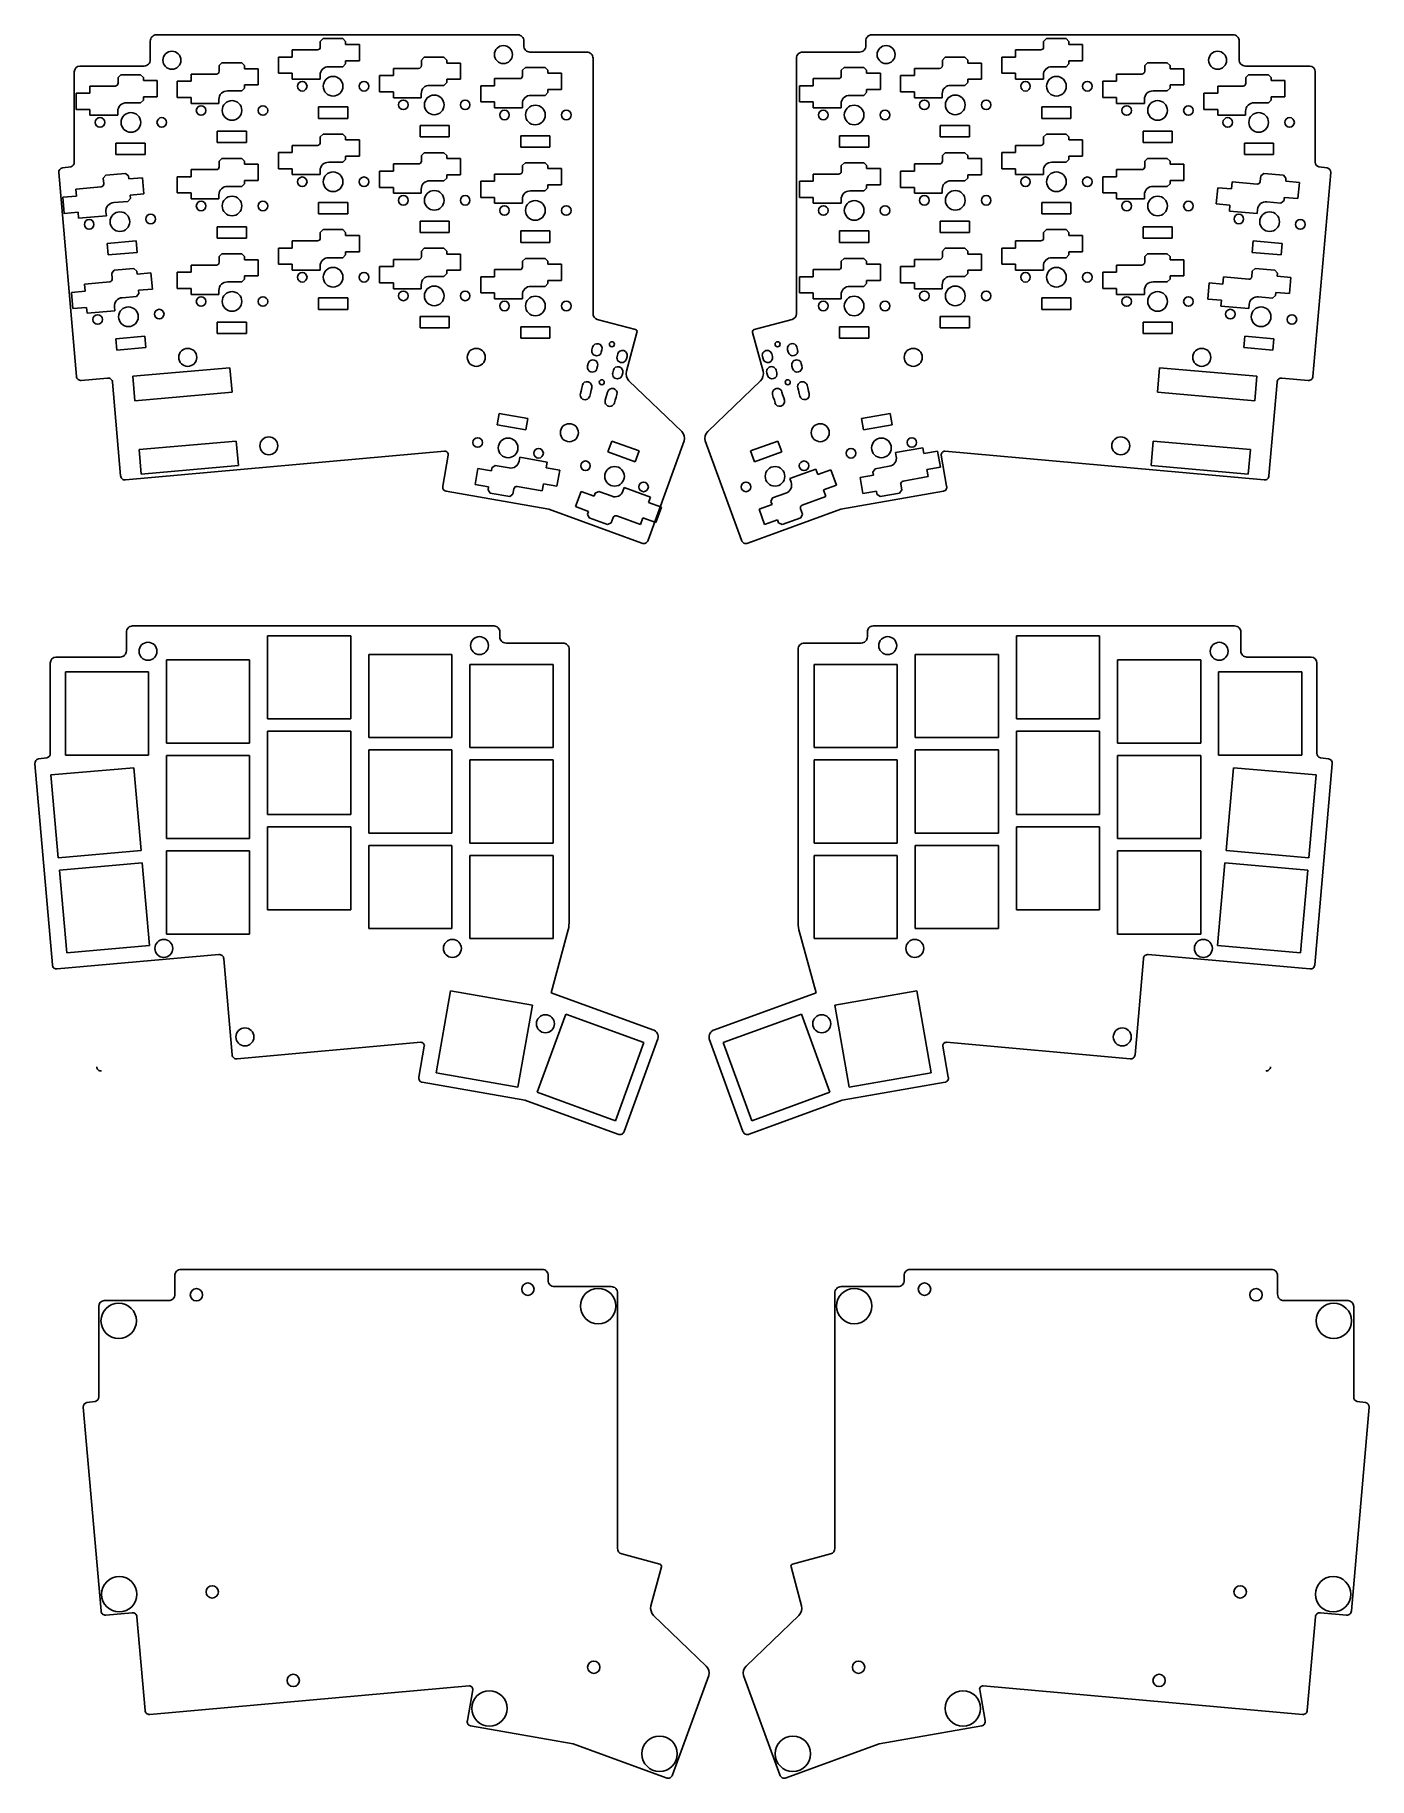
# Model space of a CAD drawing. Extents: x 63 to 301, y -345 to -35.
import ezdxf

# ---------------------------------------------------------------- set-up
doc = ezdxf.new("R2010")
doc.units = 0
doc.layers.add('BLACK', color=7, linetype='CONTINUOUS')

msp = doc.modelspace()

# ---------------------------------------------------------------- linework, layer by layer
at = {"layer": 'BLACK', "linetype": 'CONTINUOUS'}
for p, q in [((83.9537, -35.8487), (83.9537, -39.1467)), ((85.0584, -34.7267), (149.393, -34.7267)), ((114.708, -35.3967), (114.208, -35.8967)), ((114.208, -36.8967), (114.208, -35.8967)), ((118.216, -35.3967), (114.708, -35.3967)), ((118.716, -35.8967), (118.216, -35.3967)), ((118.716, -36.4339), (118.716, -35.8967)), ((118.716, -36.4339), (121.165, -36.4339)), ((121.165, -36.4339), (121.165, -39.3295)), ((150.421, -36.6575), (150.421, -35.8102)), ((211.302, -35.8102), (211.302, -36.6575)), ((212.331, -34.7267), (276.665, -34.7267)), ((243.446, -35.3967), (242.946, -35.8967)), ((242.946, -36.8967), (242.946, -35.8967)), ((246.954, -35.3967), (243.446, -35.3967)), ((247.454, -35.8967), (246.954, -35.3967)), ((247.454, -36.4339), (247.454, -35.8967)), ((247.454, -36.4339), (249.903, -36.4339)), ((249.903, -36.4339), (249.903, -39.3295)), ((277.769, -39.1467), (277.769, -35.8487)), ((82.849, -40.2698), (71.4145, -40.2698)), ((96.7087, -39.7075), (96.2087, -40.2075)), ((96.2087, -41.2075), (96.2087, -40.2075)), ((100.217, -39.7075), (96.7087, -39.7075)), ((100.717, -40.2075), (100.217, -39.7075)), ((100.717, -40.7447), (100.717, -40.2075)), ((106.759, -41.5647), (106.759, -38.6691)), ((109.208, -38.6691), (106.759, -38.6691)), ((109.208, -37.3967), (113.708, -37.3967)), ((109.208, -38.6691), (109.208, -37.3967)), ((118.716, -39.9047), (118.216, -40.4047)), ((118.716, -39.3295), (121.165, -39.3295)), ((118.716, -39.9047), (118.716, -39.3295)), ((132.708, -38.7069), (132.208, -39.2069)), ((132.208, -40.2069), (132.208, -39.2069)), ((136.216, -38.7069), (132.708, -38.7069)), ((136.716, -39.2069), (136.216, -38.7069)), ((136.716, -39.7441), (136.716, -39.2069)), ((136.716, -39.7441), (139.165, -39.7441)), ((139.165, -39.7441), (139.165, -42.6397)), ((151.526, -37.7806), (161.633, -37.7806)), ((162.753, -38.9003), (162.753, -84.3587)), ((198.97, -84.3587), (198.97, -38.9003)), ((200.09, -37.7806), (210.197, -37.7806)), ((225.446, -38.7069), (224.946, -39.2069)), ((224.946, -40.2069), (224.946, -39.2069)), ((228.954, -38.7069), (225.446, -38.7069)), ((229.454, -39.2069), (228.954, -38.7069)), ((229.454, -39.7441), (229.454, -39.2069)), ((229.454, -39.7441), (231.903, -39.7441)), ((231.903, -39.7441), (231.903, -42.6397)), ((235.497, -41.5647), (235.497, -38.6691)), ((237.946, -38.6691), (235.497, -38.6691)), ((237.946, -37.3967), (242.446, -37.3967)), ((237.946, -38.6691), (237.946, -37.3967)), ((247.454, -39.9047), (246.954, -40.4047)), ((247.454, -39.3295), (249.903, -39.3295)), ((247.454, -39.9047), (247.454, -39.3295)), ((261.445, -39.7075), (260.945, -40.2075)), ((260.945, -41.2075), (260.945, -40.2075)), ((264.953, -39.7075), (261.445, -39.7075)), ((265.453, -40.2075), (264.953, -39.7075)), ((265.453, -40.7447), (265.453, -40.2075)), ((290.309, -40.2698), (278.874, -40.2698)), ((70.4143, -41.3311), (70.4143, -57.4039)), ((78.7085, -41.8308), (78.2085, -42.3308)), ((78.2085, -43.3308), (78.2085, -42.3308)), ((82.2165, -41.8308), (78.7085, -41.8308)), ((82.7165, -42.3308), (82.2165, -41.8308)), ((82.7165, -42.868), (82.7165, -42.3308)), ((82.7165, -42.868), (85.1653, -42.868)), ((85.1653, -42.868), (85.1653, -45.7636)), ((88.7599, -45.8755), (88.7599, -42.9799)), ((91.2087, -42.9799), (88.7599, -42.9799)), ((91.2087, -41.7075), (95.7087, -41.7075)), ((91.2087, -42.9799), (91.2087, -41.7075)), ((100.717, -40.7447), (103.165, -40.7447)), ((103.165, -40.7447), (103.165, -43.6403)), ((109.208, -41.5647), (106.759, -41.5647)), ((109.208, -42.6047), (109.208, -41.5647)), ((114.176, -42.6047), (109.208, -42.6047)), ((114.176, -41.9047), (114.176, -42.6047)), ((118.216, -40.4047), (115.7, -40.4047)), ((124.759, -44.8749), (124.759, -41.9793)), ((127.208, -41.9793), (124.759, -41.9793)), ((127.208, -40.7069), (131.708, -40.7069)), ((127.208, -41.9793), (127.208, -40.7069)), ((136.716, -43.2149), (136.216, -43.7149)), ((136.716, -42.6397), (139.165, -42.6397)), ((136.716, -43.2149), (136.716, -42.6397)), ((145.208, -42.5065), (149.708, -42.5065)), ((145.208, -43.7789), (145.208, -42.5065)), ((150.708, -40.5065), (150.208, -41.0065)), ((150.208, -42.0065), (150.208, -41.0065)), ((154.216, -40.5065), (150.708, -40.5065)), ((154.716, -41.0065), (154.216, -40.5065)), ((154.716, -41.5437), (154.716, -41.0065)), ((154.716, -41.5437), (157.165, -41.5437)), ((157.165, -41.5437), (157.165, -44.4393)), ((201.946, -42.5065), (206.446, -42.5065)), ((201.946, -43.7789), (201.946, -42.5065)), ((207.446, -40.5065), (206.946, -41.0065)), ((206.946, -42.0065), (206.946, -41.0065)), ((210.954, -40.5065), (207.446, -40.5065)), ((211.454, -41.0065), (210.954, -40.5065)), ((211.454, -41.5437), (211.454, -41.0065)), ((211.454, -41.5437), (213.903, -41.5437)), ((213.903, -41.5437), (213.903, -44.4393)), ((217.497, -44.8749), (217.497, -41.9793)), ((219.946, -41.9793), (217.497, -41.9793)), ((219.946, -40.7069), (224.446, -40.7069)), ((219.946, -41.9793), (219.946, -40.7069)), ((229.454, -43.2149), (228.954, -43.7149)), ((229.454, -42.6397), (231.903, -42.6397)), ((229.454, -43.2149), (229.454, -42.6397)), ((237.946, -41.5647), (235.497, -41.5647)), ((237.946, -42.6047), (237.946, -41.5647)), ((242.914, -42.6047), (237.946, -42.6047)), ((242.914, -41.9047), (242.914, -42.6047)), ((246.954, -40.4047), (244.438, -40.4047)), ((253.497, -45.8755), (253.497, -42.9799)), ((255.945, -42.9799), (253.497, -42.9799)), ((255.945, -41.7075), (260.445, -41.7075)), ((255.945, -42.9799), (255.945, -41.7075)), ((265.453, -40.7447), (267.902, -40.7447)), ((267.902, -40.7447), (267.902, -43.6403)), ((279.446, -41.8308), (278.946, -42.3308)), ((278.946, -43.3308), (278.946, -42.3308)), ((282.954, -41.8308), (279.446, -41.8308)), ((283.454, -42.3308), (282.954, -41.8308)), ((283.454, -42.868), (283.454, -42.3308)), ((283.454, -42.868), (285.902, -42.868)), ((285.902, -42.868), (285.902, -45.7636)), ((291.309, -57.4039), (291.309, -41.3311)), ((70.7597, -47.9988), (70.7597, -45.1032)), ((73.2085, -45.1032), (70.7597, -45.1032)), ((73.2085, -43.8308), (77.7085, -43.8308)), ((73.2085, -45.1032), (73.2085, -43.8308)), ((82.7165, -46.3388), (82.2165, -46.8388)), ((82.7165, -45.7636), (85.1653, -45.7636)), ((82.7165, -46.3388), (82.7165, -45.7636)), ((91.2087, -45.8755), (88.7599, -45.8755)), ((91.2087, -46.9155), (91.2087, -45.8755)), ((96.1767, -46.2155), (96.1767, -46.9155)), ((100.217, -44.7155), (97.7007, -44.7155)), ((100.717, -44.2155), (100.217, -44.7155)), ((100.717, -43.6403), (103.165, -43.6403)), ((100.717, -44.2155), (100.717, -43.6403)), ((127.208, -44.8749), (124.759, -44.8749)), ((127.208, -45.9149), (127.208, -44.8749)), ((132.176, -45.9149), (127.208, -45.9149)), ((132.176, -45.2149), (132.176, -45.9149)), ((136.216, -43.7149), (133.7, -43.7149)), ((142.759, -46.6745), (142.759, -43.7789)), ((145.208, -43.7789), (142.759, -43.7789)), ((154.216, -45.5145), (151.7, -45.5145)), ((154.716, -45.0145), (154.216, -45.5145)), ((154.716, -44.4393), (157.165, -44.4393)), ((154.716, -45.0145), (154.716, -44.4393)), ((199.497, -46.6745), (199.497, -43.7789)), ((201.946, -43.7789), (199.497, -43.7789)), ((210.954, -45.5145), (208.438, -45.5145)), ((211.454, -45.0145), (210.954, -45.5145)), ((211.454, -44.4393), (213.903, -44.4393)), ((211.454, -45.0145), (211.454, -44.4393)), ((219.946, -44.8749), (217.497, -44.8749)), ((219.946, -45.9149), (219.946, -44.8749)), ((224.914, -45.9149), (219.946, -45.9149)), ((224.914, -45.2149), (224.914, -45.9149)), ((228.954, -43.7149), (226.438, -43.7149)), ((255.945, -45.8755), (253.497, -45.8755)), ((255.945, -46.9155), (255.945, -45.8755)), ((260.913, -46.2155), (260.913, -46.9155)), ((264.953, -44.7155), (262.437, -44.7155)), ((265.453, -44.2155), (264.953, -44.7155)), ((265.453, -43.6403), (267.902, -43.6403)), ((265.453, -44.2155), (265.453, -43.6403)), ((271.497, -47.9988), (271.497, -45.1032)), ((273.946, -45.1032), (271.497, -45.1032)), ((273.946, -43.8308), (278.446, -43.8308)), ((273.946, -45.1032), (273.946, -43.8308)), ((283.454, -46.3388), (282.954, -46.8388)), ((283.454, -45.7636), (285.902, -45.7636)), ((283.454, -46.3388), (283.454, -45.7636)), ((73.2085, -47.9988), (70.7597, -47.9988)), ((73.2085, -49.0388), (73.2085, -47.9988)), ((78.1765, -49.0388), (73.2085, -49.0388)), ((78.1765, -48.3388), (78.1765, -49.0388)), ((82.2165, -46.8388), (79.7005, -46.8388)), ((96.1767, -46.9155), (91.2087, -46.9155)), ((119.084, -47.5605), (113.902, -47.5605)), ((113.902, -47.5605), (113.902, -49.5925)), ((113.902, -49.5925), (119.084, -49.5925)), ((119.084, -49.5925), (119.084, -47.5605)), ((145.208, -46.6745), (142.759, -46.6745)), ((145.208, -47.7145), (145.208, -46.6745)), ((150.176, -47.7145), (145.208, -47.7145)), ((150.176, -47.0145), (150.176, -47.7145)), ((201.946, -46.6745), (199.497, -46.6745)), ((201.946, -47.7145), (201.946, -46.6745)), ((206.914, -47.7145), (201.946, -47.7145)), ((206.914, -47.0145), (206.914, -47.7145)), ((242.639, -47.5605), (247.821, -47.5605)), ((242.639, -49.5925), (242.639, -47.5605)), ((247.821, -49.5925), (242.639, -49.5925)), ((247.821, -47.5605), (247.821, -49.5925)), ((260.913, -46.9155), (255.945, -46.9155)), ((273.946, -47.9988), (271.497, -47.9988)), ((273.946, -49.0388), (273.946, -47.9988)), ((278.914, -49.0388), (273.946, -49.0388)), ((278.914, -48.3388), (278.914, -49.0388)), ((282.954, -46.8388), (280.438, -46.8388)), ((101.061, -51.8713), (95.8791, -51.8713)), ((95.8791, -51.8713), (95.8791, -53.9033)), ((101.061, -53.9033), (101.061, -51.8713)), ((114.708, -52.3967), (114.208, -52.8967)), ((118.216, -52.3967), (114.708, -52.3967)), ((118.716, -52.8967), (118.216, -52.3967)), ((137.161, -50.8707), (131.979, -50.8707)), ((131.979, -50.8707), (131.979, -52.9027)), ((137.161, -52.9027), (137.161, -50.8707)), ((155.084, -52.6703), (149.902, -52.6703)), ((149.902, -52.6703), (149.902, -54.7023)), ((155.084, -54.7023), (155.084, -52.6703)), ((206.639, -52.6703), (211.821, -52.6703)), ((206.639, -54.7023), (206.639, -52.6703)), ((211.821, -52.6703), (211.821, -54.7023)), ((224.562, -50.8707), (229.744, -50.8707)), ((224.562, -52.9027), (224.562, -50.8707)), ((229.744, -50.8707), (229.744, -52.9027)), ((243.446, -52.3967), (242.946, -52.8967)), ((246.954, -52.3967), (243.446, -52.3967)), ((247.454, -52.8967), (246.954, -52.3967)), ((260.662, -51.8713), (265.844, -51.8713)), ((260.662, -53.9033), (260.662, -51.8713)), ((265.844, -51.8713), (265.844, -53.9033)), ((83.0107, -53.9946), (77.8291, -53.9946)), ((77.8291, -53.9946), (77.8291, -56.0266)), ((83.0107, -56.0266), (83.0107, -53.9946)), ((95.8791, -53.9033), (101.061, -53.9033)), ((106.759, -58.5647), (106.759, -55.6691)), ((109.208, -55.6691), (106.759, -55.6691)), ((109.208, -54.3967), (113.708, -54.3967)), ((109.208, -55.6691), (109.208, -54.3967)), ((114.208, -53.8967), (114.208, -52.8967)), ((118.716, -53.4339), (118.716, -52.8967)), ((118.716, -53.4339), (121.165, -53.4339)), ((121.165, -53.4339), (121.165, -56.3295)), ((131.979, -52.9027), (137.161, -52.9027)), ((132.708, -55.7069), (132.208, -56.2069)), ((136.216, -55.7069), (132.708, -55.7069)), ((136.716, -56.2069), (136.216, -55.7069)), ((149.902, -54.7023), (155.084, -54.7023)), ((211.821, -54.7023), (206.639, -54.7023)), ((229.744, -52.9027), (224.562, -52.9027)), ((225.446, -55.7069), (224.946, -56.2069)), ((228.954, -55.7069), (225.446, -55.7069)), ((229.454, -56.2069), (228.954, -55.7069)), ((235.497, -58.5647), (235.497, -55.6691)), ((237.946, -55.6691), (235.497, -55.6691)), ((237.946, -54.3967), (242.446, -54.3967)), ((237.946, -55.6691), (237.946, -54.3967)), ((242.946, -53.8967), (242.946, -52.8967)), ((247.454, -53.4339), (247.454, -52.8967)), ((247.454, -53.4339), (249.903, -53.4339)), ((249.903, -53.4339), (249.903, -56.3295)), ((265.844, -53.9033), (260.662, -53.9033)), ((278.712, -56.0266), (278.712, -53.9946)), ((278.712, -53.9946), (283.894, -53.9946)), ((283.894, -53.9946), (283.894, -56.0266)), ((69.7889, -58.2167), (68.3157, -58.4075)), ((77.8291, -56.0266), (83.0107, -56.0266)), ((91.2087, -58.7071), (95.7087, -58.7071)), ((91.2087, -59.9795), (91.2087, -58.7071)), ((96.7087, -56.7071), (96.2087, -57.2071)), ((96.2087, -58.2071), (96.2087, -57.2071)), ((100.217, -56.7071), (96.7087, -56.7071)), ((100.717, -57.2071), (100.217, -56.7071)), ((100.717, -57.7443), (100.717, -57.2071)), ((100.717, -57.7443), (103.165, -57.7443)), ((103.165, -57.7443), (103.165, -60.6399)), ((109.208, -58.5647), (106.759, -58.5647)), ((109.208, -59.6047), (109.208, -58.5647)), ((114.176, -58.9047), (114.176, -59.6047)), ((118.216, -57.4047), (115.7, -57.4047)), ((118.716, -56.9047), (118.216, -57.4047)), ((118.716, -56.3295), (121.165, -56.3295)), ((118.716, -56.9047), (118.716, -56.3295)), ((127.208, -57.7069), (131.708, -57.7069)), ((127.208, -58.9793), (127.208, -57.7069)), ((132.208, -57.2069), (132.208, -56.2069)), ((136.716, -56.7441), (136.716, -56.2069)), ((136.716, -56.7441), (139.165, -56.7441)), ((139.165, -56.7441), (139.165, -59.6397)), ((150.708, -57.5063), (150.208, -58.0063)), ((150.208, -59.0063), (150.208, -58.0063)), ((154.216, -57.5063), (150.708, -57.5063)), ((154.716, -58.0063), (154.216, -57.5063)), ((154.716, -58.5435), (154.716, -58.0063)), ((154.716, -58.5435), (157.165, -58.5435)), ((157.165, -58.5435), (157.165, -61.4391)), ((207.446, -57.5063), (206.946, -58.0063)), ((206.946, -59.0063), (206.946, -58.0063)), ((210.954, -57.5063), (207.446, -57.5063)), ((211.454, -58.0063), (210.954, -57.5063)), ((211.454, -58.5435), (211.454, -58.0063)), ((211.454, -58.5435), (213.903, -58.5435)), ((213.903, -58.5435), (213.903, -61.4391)), ((219.946, -57.7069), (224.446, -57.7069)), ((219.946, -58.9793), (219.946, -57.7069)), ((224.946, -57.2069), (224.946, -56.2069)), ((229.454, -56.7441), (229.454, -56.2069)), ((229.454, -56.7441), (231.903, -56.7441)), ((231.903, -56.7441), (231.903, -59.6397)), ((237.946, -58.5647), (235.497, -58.5647)), ((237.946, -59.6047), (237.946, -58.5647)), ((242.914, -58.9047), (242.914, -59.6047)), ((246.954, -57.4047), (244.438, -57.4047)), ((247.454, -56.9047), (246.954, -57.4047)), ((247.454, -56.3295), (249.903, -56.3295)), ((247.454, -56.9047), (247.454, -56.3295)), ((255.945, -58.7071), (260.445, -58.7071)), ((255.945, -59.9795), (255.945, -58.7071)), ((261.445, -56.7071), (260.945, -57.2071)), ((260.945, -58.2071), (260.945, -57.2071)), ((264.953, -56.7071), (261.445, -56.7071)), ((265.453, -57.2071), (264.953, -56.7071)), ((265.453, -57.7443), (265.453, -57.2071)), ((265.453, -57.7443), (267.902, -57.7443)), ((267.902, -57.7443), (267.902, -60.6399)), ((283.894, -56.0266), (278.712, -56.0266)), ((293.407, -58.4075), (291.934, -58.2167)), ((67.6683, -59.2545), (70.8215, -95.5209)), ((70.7218, -62.1644), (75.2046, -61.7722)), ((76.0265, -59.6926), (75.572, -60.2343)), ((75.6592, -61.2305), (75.572, -60.2343)), ((79.5212, -59.3869), (76.0265, -59.6926)), ((80.0628, -59.8414), (79.5212, -59.3869)), ((80.1097, -60.3766), (80.0628, -59.8414)), ((80.1097, -60.3766), (82.5491, -60.1631)), ((82.5491, -60.1631), (82.8015, -63.0477)), ((88.7599, -62.8751), (88.7599, -59.9795)), ((91.2087, -59.9795), (88.7599, -59.9795)), ((100.217, -61.7151), (97.7007, -61.7151)), ((100.717, -61.2151), (100.217, -61.7151)), ((100.717, -60.6399), (103.165, -60.6399)), ((100.717, -61.2151), (100.717, -60.6399)), ((114.176, -59.6047), (109.208, -59.6047)), ((124.759, -61.8749), (124.759, -58.9793)), ((127.208, -58.9793), (124.759, -58.9793)), ((127.208, -61.8749), (124.759, -61.8749)), ((127.208, -62.9149), (127.208, -61.8749)), ((136.216, -60.7149), (133.7, -60.7149)), ((136.716, -60.2149), (136.216, -60.7149)), ((136.716, -59.6397), (139.165, -59.6397)), ((136.716, -60.2149), (136.716, -59.6397)), ((142.759, -63.6743), (142.759, -60.7787)), ((145.208, -60.7787), (142.759, -60.7787)), ((145.208, -59.5063), (149.708, -59.5063)), ((145.208, -60.7787), (145.208, -59.5063)), ((154.716, -62.0143), (154.216, -62.5143)), ((154.716, -61.4391), (157.165, -61.4391)), ((154.716, -62.0143), (154.716, -61.4391)), ((199.497, -63.6743), (199.497, -60.7787)), ((201.946, -60.7787), (199.497, -60.7787)), ((201.946, -59.5063), (206.446, -59.5063)), ((201.946, -60.7787), (201.946, -59.5063)), ((211.454, -62.0143), (210.954, -62.5143)), ((211.454, -61.4391), (213.903, -61.4391)), ((211.454, -62.0143), (211.454, -61.4391)), ((217.497, -61.8749), (217.497, -58.9793)), ((219.946, -58.9793), (217.497, -58.9793)), ((219.946, -61.8749), (217.497, -61.8749)), ((219.946, -62.9149), (219.946, -61.8749)), ((228.954, -60.7149), (226.438, -60.7149)), ((229.454, -60.2149), (228.954, -60.7149)), ((229.454, -59.6397), (231.903, -59.6397)), ((229.454, -60.2149), (229.454, -59.6397)), ((242.914, -59.6047), (237.946, -59.6047)), ((253.497, -62.8751), (253.497, -59.9795)), ((255.945, -59.9795), (253.497, -59.9795)), ((264.953, -61.7151), (262.437, -61.7151)), ((265.453, -61.2151), (264.953, -61.7151)), ((265.453, -60.6399), (267.902, -60.6399)), ((265.453, -61.2151), (265.453, -60.6399)), ((273.685, -64.8333), (273.937, -61.9487)), ((276.377, -62.1621), (273.937, -61.9487)), ((276.377, -62.1621), (276.488, -60.8946)), ((276.488, -60.8946), (280.971, -61.2868)), ((281.512, -60.8323), (281.599, -59.8361)), ((282.141, -59.3816), (281.599, -59.8361)), ((285.636, -59.6873), (282.141, -59.3816)), ((286.09, -60.229), (285.636, -59.6873)), ((286.043, -60.7641), (286.09, -60.229)), ((286.043, -60.7641), (288.483, -60.9776)), ((288.483, -60.9776), (288.231, -63.8621)), ((290.902, -95.5209), (294.055, -59.2545)), ((70.8327, -63.4319), (68.3932, -63.6454)), ((68.6455, -66.5299), (68.3932, -63.6454)), ((70.8327, -63.4319), (70.7218, -62.1644)), ((79.9576, -64.3758), (77.4512, -64.5951)), ((80.4122, -63.8342), (79.9576, -64.3758)), ((80.362, -63.2612), (82.8015, -63.0477)), ((80.4122, -63.8342), (80.362, -63.2612)), ((91.2087, -62.8751), (88.7599, -62.8751)), ((91.2087, -63.9151), (91.2087, -62.8751)), ((96.1767, -63.9151), (91.2087, -63.9151)), ((96.1767, -63.2151), (96.1767, -63.9151)), ((119.084, -64.5605), (113.902, -64.5605)), ((113.902, -64.5605), (113.902, -66.5925)), ((119.084, -66.5925), (119.084, -64.5605)), ((132.176, -62.9149), (127.208, -62.9149)), ((132.176, -62.2149), (132.176, -62.9149)), ((145.208, -63.6743), (142.759, -63.6743)), ((145.208, -64.7143), (145.208, -63.6743)), ((150.176, -64.7143), (145.208, -64.7143)), ((150.176, -64.0143), (150.176, -64.7143)), ((154.216, -62.5143), (151.7, -62.5143)), ((201.946, -63.6743), (199.497, -63.6743)), ((201.946, -64.7143), (201.946, -63.6743)), ((206.914, -64.7143), (201.946, -64.7143)), ((206.914, -64.0143), (206.914, -64.7143)), ((210.954, -62.5143), (208.438, -62.5143)), ((224.914, -62.9149), (219.946, -62.9149)), ((224.914, -62.2149), (224.914, -62.9149)), ((242.639, -64.5605), (247.821, -64.5605)), ((242.639, -66.5925), (242.639, -64.5605)), ((247.821, -64.5605), (247.821, -66.5925)), ((255.945, -62.8751), (253.497, -62.8751)), ((255.945, -63.9151), (255.945, -62.8751)), ((260.913, -63.9151), (255.945, -63.9151)), ((260.913, -63.2151), (260.913, -63.9151)), ((276.124, -65.0467), (273.685, -64.8333)), ((276.034, -66.0828), (276.124, -65.0467)), ((285.199, -64.6762), (282.693, -64.457)), ((285.741, -64.2217), (285.199, -64.6762)), ((285.741, -64.2217), (285.791, -63.6487)), ((285.791, -63.6487), (288.231, -63.8621)), ((71.085, -66.3165), (68.6455, -66.5299)), ((71.1757, -67.3526), (71.085, -66.3165)), ((76.1248, -66.9196), (71.1757, -67.3526)), ((76.0638, -66.2222), (76.1248, -66.9196)), ((113.902, -66.5925), (119.084, -66.5925)), ((137.161, -67.8707), (131.979, -67.8707)), ((131.979, -67.8707), (131.979, -69.9027)), ((137.161, -69.9027), (137.161, -67.8707)), ((224.562, -67.8707), (229.744, -67.8707)), ((224.562, -69.9027), (224.562, -67.8707)), ((229.744, -67.8707), (229.744, -69.9027)), ((247.821, -66.5925), (242.639, -66.5925)), ((280.983, -66.5158), (276.034, -66.0828)), ((281.044, -65.8184), (280.983, -66.5158)), ((101.061, -68.8709), (95.8791, -68.8709)), ((95.8791, -68.8709), (95.8791, -70.9029)), ((95.8791, -70.9029), (101.061, -70.9029)), ((101.061, -70.9029), (101.061, -68.8709)), ((114.708, -69.3969), (114.208, -69.8969)), ((114.208, -70.8969), (114.208, -69.8969)), ((118.216, -69.3969), (114.708, -69.3969)), ((118.716, -69.8969), (118.216, -69.3969)), ((118.716, -70.4341), (118.716, -69.8969)), ((118.716, -70.4341), (121.165, -70.4341)), ((121.165, -70.4341), (121.165, -73.3297)), ((131.979, -69.9027), (137.161, -69.9027)), ((155.084, -69.6267), (149.902, -69.6267)), ((149.902, -69.6267), (149.902, -71.6587)), ((155.084, -71.6587), (155.084, -69.6267)), ((206.639, -69.6267), (211.821, -69.6267)), ((206.639, -71.6587), (206.639, -69.6267)), ((211.821, -69.6267), (211.821, -71.6587)), ((229.744, -69.9027), (224.562, -69.9027)), ((243.446, -69.3969), (242.946, -69.8969)), ((242.946, -70.8969), (242.946, -69.8969)), ((246.954, -69.3969), (243.446, -69.3969)), ((247.454, -69.8969), (246.954, -69.3969)), ((247.454, -70.4341), (247.454, -69.8969)), ((247.454, -70.4341), (249.903, -70.4341)), ((249.903, -70.4341), (249.903, -73.3297)), ((260.662, -68.8709), (265.844, -68.8709)), ((260.662, -70.9029), (260.662, -68.8709)), ((265.844, -70.9029), (260.662, -70.9029)), ((265.844, -68.8709), (265.844, -70.9029)), ((81.4458, -71.4137), (76.2839, -71.8653)), ((76.2839, -71.8653), (76.461, -73.8896)), ((76.461, -73.8896), (81.6229, -73.438)), ((81.6229, -73.438), (81.4458, -71.4137)), ((96.7087, -73.7067), (96.2087, -74.2067)), ((96.2087, -75.2067), (96.2087, -74.2067)), ((100.217, -73.7067), (96.7087, -73.7067)), ((100.717, -74.2067), (100.217, -73.7067)), ((100.717, -74.7439), (100.717, -74.2067)), ((106.759, -75.5649), (106.759, -72.6693)), ((109.208, -72.6693), (106.759, -72.6693)), ((109.208, -71.3969), (113.708, -71.3969)), ((109.208, -72.6693), (109.208, -71.3969)), ((118.216, -74.4049), (115.7, -74.4049)), ((118.716, -73.9049), (118.216, -74.4049)), ((118.716, -73.3297), (121.165, -73.3297)), ((118.716, -73.9049), (118.716, -73.3297)), ((132.708, -72.7073), (132.208, -73.2073)), ((132.208, -74.2073), (132.208, -73.2073)), ((136.216, -72.7073), (132.708, -72.7073)), ((136.716, -73.2073), (136.216, -72.7073)), ((136.716, -73.7445), (136.716, -73.2073)), ((136.716, -73.7445), (139.165, -73.7445)), ((139.165, -73.7445), (139.165, -76.6401)), ((149.902, -71.6587), (155.084, -71.6587)), ((211.821, -71.6587), (206.639, -71.6587)), ((225.446, -72.7073), (224.946, -73.2073)), ((224.946, -74.2073), (224.946, -73.2073)), ((228.954, -72.7073), (225.446, -72.7073)), ((229.454, -73.2073), (228.954, -72.7073)), ((229.454, -73.7445), (229.454, -73.2073)), ((229.454, -73.7445), (231.903, -73.7445)), ((231.903, -73.7445), (231.903, -76.6401)), ((235.497, -75.5649), (235.497, -72.6693)), ((237.946, -72.6693), (235.497, -72.6693)), ((237.946, -71.3969), (242.446, -71.3969)), ((237.946, -72.6693), (237.946, -71.3969)), ((246.954, -74.4049), (244.438, -74.4049)), ((247.454, -73.9049), (246.954, -74.4049)), ((247.454, -73.3297), (249.903, -73.3297)), ((247.454, -73.9049), (247.454, -73.3297)), ((261.445, -73.7067), (260.945, -74.2067)), ((260.945, -75.2067), (260.945, -74.2067)), ((264.953, -73.7067), (261.445, -73.7067)), ((265.453, -74.2067), (264.953, -73.7067)), ((265.453, -74.7439), (265.453, -74.2067)), ((280.1, -73.438), (280.277, -71.4137)), ((285.262, -73.8896), (280.1, -73.438)), ((280.277, -71.4137), (285.439, -71.8653)), ((285.439, -71.8653), (285.262, -73.8896)), ((77.5403, -76.6203), (77.0857, -77.162)), ((77.1729, -78.1582), (77.0857, -77.162)), ((81.0349, -76.3146), (77.5403, -76.6203)), ((81.5766, -76.7691), (81.0349, -76.3146)), ((81.6234, -77.3043), (81.5766, -76.7691)), ((81.6234, -77.3043), (84.0629, -77.0908)), ((84.0629, -77.0908), (84.3153, -79.9754)), ((88.7599, -79.8747), (88.7599, -76.9791)), ((91.2087, -76.9791), (88.7599, -76.9791)), ((91.2087, -75.7067), (95.7087, -75.7067)), ((91.2087, -76.9791), (91.2087, -75.7067)), ((100.717, -74.7439), (103.165, -74.7439)), ((103.165, -74.7439), (103.165, -77.6395)), ((109.208, -75.5649), (106.759, -75.5649)), ((109.208, -76.6049), (109.208, -75.5649)), ((114.176, -76.6049), (109.208, -76.6049)), ((114.176, -75.9049), (114.176, -76.6049)), ((124.759, -78.8753), (124.759, -75.9797)), ((127.208, -75.9797), (124.759, -75.9797)), ((127.208, -74.7073), (131.708, -74.7073)), ((127.208, -75.9797), (127.208, -74.7073)), ((136.716, -77.2153), (136.216, -77.7153)), ((136.716, -76.6401), (139.165, -76.6401)), ((136.716, -77.2153), (136.716, -76.6401)), ((145.208, -76.5063), (149.708, -76.5063)), ((145.208, -77.7787), (145.208, -76.5063)), ((150.708, -74.5063), (150.208, -75.0063)), ((150.208, -76.0063), (150.208, -75.0063)), ((154.216, -74.5063), (150.708, -74.5063)), ((154.716, -75.0063), (154.216, -74.5063)), ((154.716, -75.5435), (154.716, -75.0063)), ((154.716, -75.5435), (157.165, -75.5435)), ((157.165, -75.5435), (157.165, -78.4391)), ((201.946, -76.5063), (206.446, -76.5063)), ((201.946, -77.7787), (201.946, -76.5063)), ((207.446, -74.5063), (206.946, -75.0063)), ((206.946, -76.0063), (206.946, -75.0063)), ((210.954, -74.5063), (207.446, -74.5063)), ((211.454, -75.0063), (210.954, -74.5063)), ((211.454, -75.5435), (211.454, -75.0063)), ((211.454, -75.5435), (213.903, -75.5435)), ((213.903, -75.5435), (213.903, -78.4391)), ((217.497, -78.8753), (217.497, -75.9797)), ((219.946, -75.9797), (217.497, -75.9797)), ((219.946, -74.7073), (224.446, -74.7073)), ((219.946, -75.9797), (219.946, -74.7073)), ((229.454, -77.2153), (228.954, -77.7153)), ((229.454, -76.6401), (231.903, -76.6401)), ((229.454, -77.2153), (229.454, -76.6401)), ((237.946, -75.5649), (235.497, -75.5649)), ((237.946, -76.6049), (237.946, -75.5649)), ((242.914, -76.6049), (237.946, -76.6049)), ((242.914, -75.9049), (242.914, -76.6049)), ((253.497, -79.8747), (253.497, -76.9791)), ((255.945, -76.9791), (253.497, -76.9791)), ((255.945, -75.7067), (260.445, -75.7067)), ((255.945, -76.9791), (255.945, -75.7067)), ((265.453, -74.7439), (267.902, -74.7439)), ((267.902, -74.7439), (267.902, -77.6395)), ((279.998, -77.76), (280.086, -76.7638)), ((280.627, -76.3093), (280.086, -76.7638)), ((284.122, -76.615), (280.627, -76.3093)), ((284.576, -77.1567), (284.122, -76.615)), ((284.53, -77.6918), (284.576, -77.1567)), ((72.3464, -80.3596), (69.9069, -80.5731)), ((70.1593, -83.4576), (69.9069, -80.5731)), ((72.2355, -79.0921), (76.7184, -78.6999)), ((72.3464, -80.3596), (72.2355, -79.0921)), ((81.8758, -80.1888), (84.3153, -79.9754)), ((81.9259, -80.7619), (81.8758, -80.1888)), ((91.2087, -79.8747), (88.7599, -79.8747)), ((91.2087, -80.9147), (91.2087, -79.8747)), ((96.1767, -80.2147), (96.1767, -80.9147)), ((100.217, -78.7147), (97.7007, -78.7147)), ((100.717, -78.2147), (100.217, -78.7147)), ((100.717, -77.6395), (103.165, -77.6395)), ((100.717, -78.2147), (100.717, -77.6395)), ((127.208, -78.8753), (124.759, -78.8753)), ((127.208, -79.9153), (127.208, -78.8753)), ((132.176, -79.9153), (127.208, -79.9153)), ((132.176, -79.2153), (132.176, -79.9153)), ((136.216, -77.7153), (133.7, -77.7153)), ((142.759, -80.6743), (142.759, -77.7787)), ((145.208, -77.7787), (142.759, -77.7787)), ((145.208, -80.6743), (142.759, -80.6743)), ((145.208, -81.7143), (145.208, -80.6743)), ((154.216, -79.5143), (151.7, -79.5143)), ((154.716, -79.0143), (154.216, -79.5143)), ((154.716, -78.4391), (157.165, -78.4391)), ((154.716, -79.0143), (154.716, -78.4391)), ((199.497, -80.6743), (199.497, -77.7787)), ((201.946, -77.7787), (199.497, -77.7787)), ((201.946, -80.6743), (199.497, -80.6743)), ((201.946, -81.7143), (201.946, -80.6743)), ((210.954, -79.5143), (208.438, -79.5143)), ((211.454, -79.0143), (210.954, -79.5143)), ((211.454, -78.4391), (213.903, -78.4391)), ((211.454, -79.0143), (211.454, -78.4391)), ((219.946, -78.8753), (217.497, -78.8753)), ((219.946, -79.9153), (219.946, -78.8753)), ((224.914, -79.9153), (219.946, -79.9153)), ((224.914, -79.2153), (224.914, -79.9153)), ((228.954, -77.7153), (226.438, -77.7153)), ((255.945, -79.8747), (253.497, -79.8747)), ((255.945, -80.9147), (255.945, -79.8747)), ((260.913, -80.2147), (260.913, -80.9147)), ((264.953, -78.7147), (262.437, -78.7147)), ((265.453, -78.2147), (264.953, -78.7147)), ((265.453, -77.6395), (267.902, -77.6395)), ((265.453, -78.2147), (265.453, -77.6395)), ((272.171, -81.761), (272.424, -78.8764)), ((274.863, -79.0898), (272.424, -78.8764)), ((274.863, -79.0898), (274.974, -77.8223)), ((274.974, -77.8223), (279.457, -78.2145)), ((284.227, -81.1494), (284.277, -80.5764)), ((284.277, -80.5764), (286.717, -80.7898)), ((284.53, -77.6918), (286.969, -77.9053)), ((286.969, -77.9053), (286.717, -80.7898)), ((72.5988, -83.2442), (70.1593, -83.4576)), ((72.6894, -84.2803), (72.5988, -83.2442)), ((77.5775, -83.1499), (77.6385, -83.8473)), ((81.4714, -81.3035), (78.965, -81.5228)), ((81.9259, -80.7619), (81.4714, -81.3035)), ((96.1767, -80.9147), (91.2087, -80.9147)), ((119.084, -81.5607), (113.902, -81.5607)), ((113.902, -81.5607), (113.902, -83.5927)), ((113.902, -83.5927), (119.084, -83.5927)), ((119.084, -83.5927), (119.084, -81.5607)), ((150.176, -81.7143), (145.208, -81.7143)), ((150.176, -81.0143), (150.176, -81.7143)), ((206.914, -81.7143), (201.946, -81.7143)), ((206.914, -81.0143), (206.914, -81.7143)), ((242.639, -81.5607), (247.821, -81.5607)), ((242.639, -83.5927), (242.639, -81.5607)), ((247.821, -83.5927), (242.639, -83.5927)), ((247.821, -81.5607), (247.821, -83.5927)), ((260.913, -80.9147), (255.945, -80.9147)), ((274.611, -81.9744), (272.171, -81.761)), ((274.52, -83.0105), (274.611, -81.9744)), ((279.469, -83.4435), (274.52, -83.0105)), ((279.53, -82.7461), (279.469, -83.4435)), ((283.685, -81.6039), (281.179, -81.3847)), ((284.227, -81.1494), (283.685, -81.6039)), ((77.6385, -83.8473), (72.6894, -84.2803)), ((101.061, -85.8705), (95.8791, -85.8705)), ((95.8791, -85.8705), (95.8791, -87.9025)), ((101.061, -87.9025), (101.061, -85.8705)), ((137.161, -84.8711), (131.979, -84.8711)), ((131.979, -84.8711), (131.979, -86.9031)), ((137.161, -86.9031), (137.161, -84.8711)), ((155.084, -86.6701), (149.902, -86.6701)), ((149.902, -86.6701), (149.902, -88.7021)), ((155.084, -88.7021), (155.084, -86.6701)), ((170.285, -87.1794), (163.515, -85.3747)), ((198.208, -85.3747), (191.438, -87.1794)), ((206.639, -86.6701), (211.821, -86.6701)), ((206.639, -88.7021), (206.639, -86.6701)), ((211.821, -86.6701), (211.821, -88.7021)), ((224.562, -84.8711), (229.744, -84.8711)), ((224.562, -86.9031), (224.562, -84.8711)), ((229.744, -84.8711), (229.744, -86.9031)), ((260.662, -85.8705), (265.844, -85.8705)), ((260.662, -87.9025), (260.662, -85.8705)), ((265.844, -85.8705), (265.844, -87.9025)), ((82.9576, -88.3555), (77.7957, -88.8071)), ((77.7957, -88.8071), (77.9728, -90.8314)), ((83.1347, -90.3798), (82.9576, -88.3555)), ((95.8791, -87.9025), (101.061, -87.9025)), ((131.979, -86.9031), (137.161, -86.9031)), ((149.902, -88.7021), (155.084, -88.7021)), ((168.697, -94.6203), (170.565, -87.6874)), ((191.159, -87.6874), (193.027, -94.6203)), ((211.821, -88.7021), (206.639, -88.7021)), ((229.744, -86.9031), (224.562, -86.9031)), ((265.844, -87.9025), (260.662, -87.9025)), ((278.588, -90.3798), (278.766, -88.3555)), ((278.766, -88.3555), (283.927, -88.8071)), ((283.927, -88.8071), (283.75, -90.8314)), ((77.9728, -90.8314), (83.1347, -90.3798)), ((162.672, -90.3316), (162.553, -90.7732)), ((164.34, -90.7786), (164.222, -91.2203)), ((167.15, -91.5316), (167.032, -91.9733)), ((168.819, -91.9787), (168.7, -92.4203)), ((192.905, -91.9787), (193.023, -92.4203)), ((194.573, -91.5316), (194.691, -91.9733)), ((197.383, -90.7786), (197.502, -91.2203)), ((199.052, -90.3316), (199.17, -90.7732)), ((283.75, -90.8314), (278.588, -90.3798)), ((71.6685, -96.2459), (76.3441, -95.8371)), ((80.813, -95.4953), (98.1205, -93.9811)), ((81.1938, -99.8475), (80.813, -95.4953)), ((98.1205, -93.9811), (98.5012, -98.3333)), ((161.896, -93.2267), (161.778, -93.6683)), ((163.564, -93.6737), (163.446, -94.1153)), ((166.375, -94.4267), (166.256, -94.8683)), ((168.043, -94.8737), (167.925, -95.3154)), ((193.68, -94.8737), (193.799, -95.3154)), ((195.349, -94.4267), (195.467, -94.8683)), ((198.159, -93.6737), (198.277, -94.1153)), ((199.827, -93.2267), (199.946, -93.6683)), ((263.603, -93.9811), (263.222, -98.3333)), ((280.91, -95.4953), (263.603, -93.9811)), ((280.529, -99.8475), (280.91, -95.4953)), ((285.379, -95.8371), (290.055, -96.2459)), ((77.2142, -96.5769), (78.6704, -113.211)), ((98.5012, -98.3333), (81.1938, -99.8475)), ((160.613, -98.1421), (160.494, -98.5837)), ((160.739, -97.5447), (160.613, -98.1421)), ((160.857, -97.1031), (160.739, -97.5447)), ((162.281, -98.5891), (162.163, -99.0307)), ((162.407, -97.9918), (162.281, -98.5891)), ((162.526, -97.5502), (162.407, -97.9918)), ((165.221, -98.7456), (165.031, -99.326)), ((165.339, -98.304), (165.221, -98.7456)), ((166.889, -99.1926), (166.699, -99.773)), ((167.007, -98.751), (166.889, -99.1926)), ((169.154, -96.2967), (178.543, -105.351)), ((183.18, -105.351), (192.569, -96.2967)), ((194.716, -98.751), (194.834, -99.1926)), ((194.834, -99.1926), (195.024, -99.773)), ((196.384, -98.304), (196.503, -98.7456)), ((196.503, -98.7456), (196.692, -99.326)), ((199.198, -97.5502), (199.316, -97.9918)), ((199.316, -97.9918), (199.442, -98.5891)), ((199.442, -98.5891), (199.56, -99.0307)), ((200.866, -97.1031), (200.984, -97.5447)), ((200.984, -97.5447), (201.11, -98.1421)), ((201.11, -98.1421), (201.229, -98.5837)), ((263.222, -98.3333), (280.529, -99.8475)), ((283.053, -113.211), (284.509, -96.5769)), ((146.066, -102.12), (145.713, -104.121)), ((151.169, -103.019), (146.066, -102.12)), ((165.031, -99.326), (164.913, -99.7676)), ((166.699, -99.773), (166.581, -100.215)), ((195.024, -99.773), (195.142, -100.215)), ((196.692, -99.326), (196.81, -99.7676)), ((210.554, -103.019), (215.657, -102.12)), ((215.657, -102.12), (216.01, -104.121)), ((145.713, -104.121), (150.816, -105.02)), ((150.816, -105.02), (151.169, -103.019)), ((210.907, -105.02), (210.554, -103.019)), ((216.01, -104.121), (210.907, -105.02)), ((81.9553, -108.552), (99.2628, -107.038)), ((82.3361, -112.904), (81.9553, -108.552)), ((99.2628, -107.038), (99.6435, -111.39)), ((166.077, -107.029), (165.383, -108.939)), ((170.947, -108.801), (166.077, -107.029)), ((172.557, -124.694), (179.001, -107.002)), ((182.723, -107.002), (189.166, -124.694)), ((190.777, -108.801), (195.646, -107.029)), ((195.646, -107.029), (196.341, -108.939)), ((216.586, -109.098), (221.478, -108.235)), ((221.478, -108.235), (221.659, -109.26)), ((262.46, -107.038), (262.08, -111.39)), ((279.768, -108.552), (262.46, -107.038)), ((279.387, -112.904), (279.768, -108.552)), ((79.5107, -113.953), (136.337, -108.844)), ((99.6435, -111.39), (82.3361, -112.904)), ((136.984, -109.553), (136.032, -115.042)), ((144.761, -111.773), (145.34, -111.368)), ((145.34, -111.368), (147.818, -111.805)), ((149.579, -110.592), (149.7, -109.903)), ((149.7, -109.903), (154.593, -110.765)), ((154.593, -110.765), (154.412, -111.79)), ((165.383, -108.939), (170.252, -110.711)), ((170.252, -110.711), (170.947, -108.801)), ((191.472, -110.711), (190.777, -108.801)), ((196.341, -108.939), (191.472, -110.711)), ((212.989, -111.966), (215.467, -111.529)), ((216.707, -109.787), (216.586, -109.098)), ((221.659, -109.26), (224.07, -108.834)), ((222.161, -112.111), (224.573, -111.686)), ((224.07, -108.834), (224.573, -111.686)), ((225.691, -115.042), (224.74, -109.553)), ((225.386, -108.844), (282.212, -113.953)), ((262.08, -111.39), (279.387, -112.904)), ((141.746, -114.766), (142.249, -111.914)), ((144.158, -115.191), (141.746, -114.766)), ((144.661, -112.34), (142.249, -111.914)), ((144.761, -111.773), (144.661, -112.34)), ((153.91, -114.641), (153.689, -115.894)), ((153.91, -114.641), (156.321, -115.066)), ((154.412, -111.79), (156.824, -112.215)), ((156.824, -112.215), (156.321, -115.066)), ((197.759, -113.716), (202.427, -112.016)), ((197.998, -114.373), (197.759, -113.716)), ((202.427, -112.016), (202.783, -112.994)), ((202.783, -112.994), (205.084, -112.156)), ((205.084, -112.156), (206.074, -114.877)), ((212.683, -113.112), (210.272, -113.537)), ((210.774, -116.389), (210.272, -113.537)), ((212.583, -112.545), (212.989, -111.966)), ((212.583, -112.545), (212.683, -113.112)), ((217.545, -114.725), (217.719, -115.71)), ((222.382, -113.364), (217.951, -114.146)), ((222.161, -112.111), (222.382, -113.364)), ((154.879, -119.157), (136.591, -115.956)), ((144.158, -115.191), (144.065, -115.72)), ((144.065, -115.72), (144.47, -116.3)), ((144.47, -116.3), (147.925, -116.909)), ((147.925, -116.909), (148.504, -116.503)), ((148.678, -115.518), (148.504, -116.503)), ((153.689, -115.894), (149.257, -115.113)), ((159.64, -118.709), (160.631, -115.988)), ((162.932, -116.825), (160.631, -115.988)), ((163.129, -116.285), (162.932, -116.825)), ((163.129, -116.285), (163.769, -115.986)), ((163.769, -115.986), (166.134, -116.846)), ((168.079, -115.958), (168.318, -115.3)), ((168.318, -115.3), (172.987, -116.999)), ((172.987, -116.999), (172.631, -117.977)), ((194.416, -117.806), (194.715, -117.165)), ((194.416, -117.806), (194.613, -118.346)), ((194.715, -117.165), (197.079, -116.304)), ((204.208, -116.91), (199.98, -118.449)), ((203.773, -115.715), (206.074, -114.877)), ((203.773, -115.715), (204.208, -116.91)), ((225.132, -115.956), (206.844, -119.157)), ((213.186, -115.963), (210.774, -116.389)), ((213.186, -115.963), (213.279, -116.493)), ((213.279, -116.493), (213.859, -116.898)), ((213.859, -116.898), (217.313, -116.289)), ((217.313, -116.289), (217.719, -115.71)), ((171.44, -125.202), (154.879, -119.157)), ((161.942, -119.546), (159.64, -118.709)), ((161.942, -119.546), (161.758, -120.051)), ((161.758, -120.051), (162.057, -120.692)), ((162.057, -120.692), (165.353, -121.892)), ((166.336, -120.653), (165.994, -121.593)), ((171.205, -121.893), (166.977, -120.354)), ((171.641, -120.698), (171.205, -121.893)), ((171.641, -120.698), (173.942, -121.535)), ((172.631, -117.977), (174.932, -118.814)), ((174.932, -118.814), (173.942, -121.535)), ((206.844, -119.157), (190.283, -125.202)), ((194.613, -118.346), (192.312, -119.184)), ((193.302, -121.905), (192.312, -119.184)), ((196.428, -121.871), (199.724, -120.671)), ((199.681, -119.09), (200.023, -120.03)), ((199.724, -120.671), (200.023, -120.03)), ((165.353, -121.892), (165.994, -121.593)), ((195.603, -121.067), (193.302, -121.905)), ((195.603, -121.067), (195.787, -121.572)), ((195.787, -121.572), (196.428, -121.871)), ((79.6947, -141.065), (79.6947, -144.363)), ((80.7994, -139.943), (145.133, -139.943)), ((104.834, -141.692), (119.634, -141.692)), ((104.834, -156.492), (104.834, -141.692)), ((119.634, -141.692), (119.634, -156.492)), ((146.162, -141.874), (146.162, -141.027)), ((211.581, -141.027), (211.581, -141.874)), ((212.61, -139.943), (276.944, -139.943)), ((252.91, -141.692), (238.11, -141.692)), ((238.11, -141.692), (238.11, -156.492)), ((252.91, -156.492), (252.91, -141.692)), ((278.049, -144.363), (278.049, -141.065)), ((78.59, -145.486), (67.1555, -145.486)), ((122.834, -145.003), (137.634, -145.003)), ((122.834, -159.803), (122.834, -145.003)), ((137.634, -145.003), (137.634, -159.803)), ((147.267, -142.997), (157.374, -142.997)), ((158.494, -144.117), (158.494, -192.369)), ((199.25, -192.369), (199.25, -144.117)), ((200.369, -142.997), (210.477, -142.997)), ((234.91, -145.003), (220.11, -145.003)), ((220.11, -145.003), (220.11, -159.803)), ((234.91, -159.803), (234.91, -145.003)), ((290.588, -145.486), (279.154, -145.486)), ((66.1552, -146.547), (66.1552, -162.62)), ((68.834, -148.127), (83.634, -148.127)), ((68.834, -162.927), (68.834, -148.127)), ((83.634, -148.127), (83.634, -162.927)), ((86.8342, -146.003), (101.634, -146.003)), ((86.8342, -160.803), (86.8342, -146.003)), ((101.634, -146.003), (101.634, -160.803)), ((140.834, -146.802), (155.634, -146.802)), ((140.834, -161.602), (140.834, -146.802)), ((155.634, -146.802), (155.634, -161.602)), ((216.91, -146.802), (202.11, -146.802)), ((202.11, -146.802), (202.11, -161.602)), ((216.91, -161.602), (216.91, -146.802)), ((270.91, -146.003), (256.11, -146.003)), ((256.11, -146.003), (256.11, -160.803)), ((270.91, -160.803), (270.91, -146.003)), ((288.91, -148.127), (274.11, -148.127)), ((274.11, -148.127), (274.11, -162.927)), ((288.91, -162.927), (288.91, -148.127)), ((291.589, -162.62), (291.589, -146.547)), ((119.634, -156.492), (104.834, -156.492)), ((238.11, -156.492), (252.91, -156.492)), ((101.634, -160.803), (86.8342, -160.803)), ((104.834, -158.692), (119.634, -158.692)), ((104.834, -173.492), (104.834, -158.692)), ((119.634, -158.692), (119.634, -173.492)), ((137.634, -159.803), (122.834, -159.803)), ((220.11, -159.803), (234.91, -159.803)), ((252.91, -158.692), (238.11, -158.692)), ((238.11, -158.692), (238.11, -173.492)), ((252.91, -173.492), (252.91, -158.692)), ((256.11, -160.803), (270.91, -160.803)), ((65.5299, -163.433), (64.0567, -163.624)), ((83.634, -162.927), (68.834, -162.927)), ((86.8342, -163.003), (101.634, -163.003)), ((86.8342, -177.803), (86.8342, -163.003)), ((101.634, -163.003), (101.634, -177.803)), ((122.834, -162.003), (137.634, -162.003)), ((122.834, -176.803), (122.834, -162.003)), ((137.634, -162.003), (137.634, -176.803)), ((155.634, -161.602), (140.834, -161.602)), ((140.834, -163.802), (155.634, -163.802)), ((140.834, -178.602), (140.834, -163.802)), ((155.634, -163.802), (155.634, -178.602)), ((202.11, -161.602), (216.91, -161.602)), ((216.91, -163.802), (202.11, -163.802)), ((202.11, -163.802), (202.11, -178.602)), ((216.91, -178.602), (216.91, -163.802)), ((234.91, -162.003), (220.11, -162.003)), ((220.11, -162.003), (220.11, -176.803)), ((234.91, -176.803), (234.91, -162.003)), ((270.91, -163.003), (256.11, -163.003)), ((256.11, -163.003), (256.11, -177.803)), ((270.91, -177.803), (270.91, -163.003)), ((274.11, -162.927), (288.91, -162.927)), ((293.687, -163.624), (292.214, -163.433)), ((63.4092, -164.471), (66.5205, -200.294)), ((66.2675, -166.474), (81.0112, -165.184)), ((67.5574, -181.217), (66.2675, -166.474)), ((81.0112, -165.184), (82.3011, -179.927)), ((276.733, -165.184), (275.443, -179.927)), ((291.476, -166.474), (276.733, -165.184)), ((290.186, -181.217), (291.476, -166.474)), ((291.223, -200.294), (294.335, -164.471)), ((119.634, -173.492), (104.834, -173.492)), ((238.11, -173.492), (252.91, -173.492)), ((104.834, -175.693), (119.634, -175.693)), ((104.834, -190.493), (104.834, -175.693)), ((119.634, -175.693), (119.634, -190.493)), ((137.634, -176.803), (122.834, -176.803)), ((220.11, -176.803), (234.91, -176.803)), ((252.91, -175.693), (238.11, -175.693)), ((238.11, -175.693), (238.11, -190.493)), ((252.91, -190.493), (252.91, -175.693)), ((82.3011, -179.927), (67.5574, -181.217)), ((101.634, -177.803), (86.8342, -177.803)), ((122.834, -179.003), (137.634, -179.003)), ((122.834, -193.803), (122.834, -179.003)), ((137.634, -179.003), (137.634, -193.803)), ((155.634, -178.602), (140.834, -178.602)), ((202.11, -178.602), (216.91, -178.602)), ((234.91, -179.003), (220.11, -179.003)), ((220.11, -179.003), (220.11, -193.803)), ((234.91, -193.803), (234.91, -179.003)), ((256.11, -177.803), (270.91, -177.803)), ((275.443, -179.927), (290.186, -181.217)), ((67.7813, -183.401), (82.5249, -182.112)), ((82.5249, -182.112), (83.8148, -196.855)), ((86.8342, -180.002), (101.634, -180.002)), ((86.8342, -194.802), (86.8342, -180.002)), ((101.634, -180.002), (101.634, -194.802)), ((140.834, -180.802), (155.634, -180.802)), ((140.834, -195.602), (140.834, -180.802)), ((155.634, -180.802), (155.634, -195.602)), ((216.91, -180.802), (202.11, -180.802)), ((202.11, -180.802), (202.11, -195.602)), ((216.91, -195.602), (216.91, -180.802)), ((270.91, -180.002), (256.11, -180.002)), ((256.11, -180.002), (256.11, -194.802)), ((270.91, -194.802), (270.91, -180.002)), ((275.219, -182.112), (273.929, -196.855)), ((289.963, -183.401), (275.219, -182.112)), ((69.0712, -198.145), (67.7813, -183.401)), ((288.673, -198.145), (289.963, -183.401)), ((119.634, -190.493), (104.834, -190.493)), ((238.11, -190.493), (252.91, -190.493)), ((101.634, -194.802), (86.8342, -194.802)), ((137.634, -193.803), (122.834, -193.803)), ((155.293, -205.272), (158.341, -194.045)), ((199.402, -194.045), (202.45, -205.272)), ((220.11, -193.803), (234.91, -193.803)), ((256.11, -194.802), (270.91, -194.802)), ((67.3833, -201.003), (96.1557, -198.436)), ((83.8148, -196.855), (69.0712, -198.145)), ((155.634, -195.602), (140.834, -195.602)), ((202.11, -195.602), (216.91, -195.602)), ((261.588, -198.436), (290.361, -201.003)), ((273.929, -196.855), (288.673, -198.145)), ((97.0259, -199.176), (98.5224, -216.265)), ((259.221, -216.265), (260.718, -199.176)), ((134.808, -219.467), (137.378, -204.892)), ((137.378, -204.892), (151.953, -207.462)), ((151.953, -207.462), (149.383, -222.037)), ((173.378, -211.825), (155.293, -205.272)), ((202.45, -205.272), (184.366, -211.825)), ((220.366, -204.892), (205.79, -207.462)), ((205.79, -207.462), (208.36, -222.037)), ((222.936, -219.467), (220.366, -204.892)), ((152.833, -222.952), (157.894, -209.045)), ((157.894, -209.045), (171.802, -214.107)), ((199.849, -209.045), (185.942, -214.107)), ((204.911, -222.952), (199.849, -209.045)), ((99.4135, -217.007), (132.078, -214.061)), ((171.802, -214.107), (166.74, -228.014)), ((168.298, -229.91), (174.293, -213.451)), ((183.451, -213.451), (189.446, -229.91)), ((185.942, -214.107), (191.004, -228.014)), ((225.666, -214.061), (258.33, -217.007)), ((132.725, -214.77), (131.773, -220.258)), ((225.971, -220.258), (225.019, -214.77)), ((149.383, -222.037), (134.808, -219.467)), ((208.36, -222.037), (222.936, -219.467)), ((150.62, -224.373), (132.332, -221.173)), ((166.74, -228.014), (152.833, -222.952)), ((191.004, -228.014), (204.911, -222.952)), ((225.412, -221.173), (207.124, -224.373)), ((167.181, -230.418), (150.62, -224.373)), ((207.124, -224.373), (190.563, -230.418)), ((88.3067, -255.619), (88.3067, -258.917)), ((89.4114, -254.497), (153.745, -254.497)), ((154.774, -256.428), (154.774, -255.581)), ((155.879, -257.551), (165.986, -257.551)), ((206.923, -257.551), (217.03, -257.551)), ((218.135, -255.581), (218.135, -256.428)), ((219.164, -254.497), (283.498, -254.497)), ((284.602, -258.917), (284.602, -255.619)), ((87.202, -260.04), (75.7675, -260.04)), ((167.106, -258.671), (167.106, -304.129)), ((205.803, -304.129), (205.803, -258.671)), ((297.142, -260.04), (285.707, -260.04)), ((74.7672, -261.101), (74.7672, -277.174)), ((298.142, -277.174), (298.142, -261.101)), ((72.0212, -279.025), (75.1745, -315.291)), ((74.1419, -277.987), (72.6687, -278.178)), ((297.735, -315.291), (300.888, -279.025)), ((300.24, -278.178), (298.767, -277.987)), ((174.638, -306.95), (167.868, -305.145)), ((205.041, -305.145), (198.271, -306.95)), ((173.049, -314.391), (174.917, -307.458)), ((197.992, -307.458), (199.86, -314.391)), ((76.0215, -316.016), (80.697, -315.607)), ((81.5672, -316.347), (83.0233, -332.981)), ((173.507, -316.067), (182.896, -325.121)), ((190.013, -325.121), (199.402, -316.067)), ((289.886, -332.981), (291.342, -316.347)), ((292.212, -315.607), (296.888, -316.016)), ((83.8637, -333.723), (140.69, -328.615)), ((176.91, -344.464), (183.354, -326.772)), ((189.555, -326.772), (195.999, -344.464)), ((232.219, -328.615), (289.045, -333.723)), ((141.337, -329.324), (140.385, -334.812)), ((232.524, -334.812), (231.572, -329.324)), ((159.232, -338.927), (140.944, -335.727)), ((231.965, -335.727), (213.677, -338.927)), ((175.793, -344.972), (159.232, -338.927)), ((213.677, -338.927), (197.116, -344.972))]:
    msp.add_line(p, q, dxfattribs=at)
at = {"layer": 'BLACK'}
for centre, radius in [((146.802, -38.2323), 1.6), ((214.921, -38.2323), 1.6), ((87.7975, -39.2387), 1.6), ((273.926, -39.2387), 1.6), ((110.993, -43.8761), 0.855), ((116.493, -43.8761), 1.75), ((121.993, -43.8761), 0.855), ((239.731, -43.8761), 0.855), ((245.231, -43.8761), 1.75), ((250.731, -43.8761), 0.855), ((98.4933, -48.1869), 1.75), ((128.993, -47.1863), 0.855), ((134.493, -47.1863), 1.75), ((139.993, -47.1863), 0.855), ((221.73, -47.1863), 0.855), ((227.23, -47.1863), 1.75), ((232.73, -47.1863), 0.855), ((263.23, -48.1869), 1.75), ((74.9931, -50.3102), 0.855), ((80.4931, -50.3102), 1.75), ((85.9931, -50.3102), 0.855), ((92.9933, -48.1869), 0.855), ((103.993, -48.1869), 0.855), ((146.993, -48.9859), 0.855), ((152.493, -48.9859), 1.75), ((157.993, -48.9859), 0.855), ((203.731, -48.9859), 0.855), ((209.231, -48.9859), 1.75), ((214.731, -48.9859), 0.855), ((257.73, -48.1869), 0.855), ((268.73, -48.1869), 0.855), ((275.73, -50.3102), 0.855), ((281.23, -50.3102), 1.75), ((286.73, -50.3102), 0.855), ((110.993, -60.8761), 0.855), ((116.493, -60.8761), 1.75), ((121.993, -60.8761), 0.855), ((239.731, -60.8761), 0.855), ((245.231, -60.8761), 1.75), ((250.731, -60.8761), 0.855), ((92.9933, -65.1865), 0.855), ((98.4933, -65.1865), 1.75), ((103.993, -65.1865), 0.855), ((128.993, -64.1863), 0.855), ((134.493, -64.1863), 1.75), ((139.993, -64.1863), 0.855), ((146.993, -65.9857), 0.855), ((152.493, -65.9857), 1.75), ((157.993, -65.9857), 0.855), ((203.731, -65.9857), 0.855), ((209.231, -65.9857), 1.75), ((214.731, -65.9857), 0.855), ((221.73, -64.1863), 0.855), ((227.23, -64.1863), 1.75), ((232.73, -64.1863), 0.855), ((257.73, -65.1865), 0.855), ((263.23, -65.1865), 1.75), ((268.73, -65.1865), 0.855), ((73.0643, -68.4636), 0.855), ((78.5434, -67.9842), 1.75), ((84.0224, -67.5049), 0.855), ((277.701, -67.5049), 0.855), ((283.18, -67.9842), 1.75), ((288.659, -68.4636), 0.855), ((110.993, -77.8763), 0.855), ((116.493, -77.8763), 1.75), ((121.993, -77.8763), 0.855), ((239.731, -77.8763), 0.855), ((245.231, -77.8763), 1.75), ((250.731, -77.8763), 0.855), ((98.4933, -82.1861), 1.75), ((128.993, -81.1867), 0.855), ((134.493, -81.1867), 1.75), ((139.993, -81.1867), 0.855), ((221.73, -81.1867), 0.855), ((227.23, -81.1867), 1.75), ((232.73, -81.1867), 0.855), ((263.23, -82.1861), 1.75), ((80.0571, -84.9119), 1.75), ((85.5362, -84.4326), 0.855), ((92.9933, -82.1861), 0.855), ((103.993, -82.1861), 0.855), ((146.993, -82.9857), 0.855), ((152.493, -82.9857), 1.75), ((157.993, -82.9857), 0.855), ((203.731, -82.9857), 0.855), ((209.231, -82.9857), 1.75), ((214.731, -82.9857), 0.855), ((257.73, -82.1861), 0.855), ((268.73, -82.1861), 0.855), ((276.187, -84.4326), 0.855), ((281.666, -84.9119), 1.75), ((74.578, -85.3913), 0.855), ((287.145, -85.3913), 0.855), ((166.125, -89.8103), 0.45), ((195.599, -89.8103), 0.45), ((90.6169, -92.1311), 1.6), ((141.976, -92.1311), 1.6), ((219.747, -92.1311), 1.6), ((271.106, -92.1311), 1.6), ((164.313, -96.5718), 0.45), ((197.41, -96.5718), 0.45), ((158.537, -105.542), 1.6), ((203.187, -105.542), 1.6), ((105.044, -107.879), 1.6), ((142.223, -107.293), 0.855), ((147.64, -108.248), 1.75), ((153.056, -109.203), 0.855), ((208.667, -109.203), 0.855), ((214.083, -108.248), 1.75), ((219.5, -107.293), 0.855), ((256.679, -107.879), 1.6), ((161.408, -111.432), 0.855), ((166.576, -113.313), 1.75), ((195.147, -113.313), 1.75), ((200.315, -111.432), 0.855), ((171.745, -115.194), 0.855), ((189.979, -115.194), 0.855), ((142.543, -143.449), 1.6), ((215.201, -143.449), 1.6), ((83.5385, -144.455), 1.6), ((274.205, -144.455), 1.6), ((86.3579, -197.347), 1.6), ((137.717, -197.347), 1.6), ((220.027, -197.347), 1.6), ((271.386, -197.347), 1.6), ((154.277, -210.759), 1.6), ((203.466, -210.759), 1.6), ((100.785, -213.095), 1.6), ((256.959, -213.095), 1.6), ((151.155, -258.003), 1.1), ((221.754, -258.003), 1.1), ((78.3215, -263.65), 3.15), ((92.1505, -259.009), 1.1), ((163.666, -261.009), 3.15), ((209.244, -261.009), 3.15), ((280.759, -259.009), 1.1), ((294.588, -263.65), 3.15), ((78.4231, -312.317), 3.15), ((294.486, -312.317), 3.15), ((94.9699, -311.901), 1.1), ((277.939, -311.901), 1.1), ((162.889, -325.313), 1.1), ((210.02, -325.313), 1.1), ((109.397, -327.649), 1.1), ((263.512, -327.649), 1.1), ((144.311, -332.637), 3.15), ((228.598, -332.637), 3.15), ((174.588, -340.714), 3.15), ((198.322, -340.714), 3.15)]:
    msp.add_circle(centre, radius, dxfattribs=at)
for centre, radius, start, end in [((85.0328, -35.8063), 1.0799, -271.359, -177.751), ((113.708, -36.8967), 0.5, -89.9999, -0.000115), ((149.38, -35.7693), 1.0427, -2.24889, 89.2832), ((151.501, -36.7), 1.0809, -182.255, -88.6935), ((210.222, -36.6999), 1.081, -91.301, 2.24919), ((212.344, -35.7695), 1.0429, -269.272, -177.763), ((242.446, -36.8967), 0.5, -89.9999, -0.000115), ((276.69, -35.8063), 1.0799, -2.24889, 91.3595), ((71.4666, -41.3209), 1.0524, -267.165, -179.446), ((82.8737, -39.1892), 1.0809, -91.3079, 2.25475), ((131.708, -40.2069), 0.5, -89.9999, -0.000115), ((161.661, -38.8725), 1.0923, -1.45721, 91.468), ((200.062, -38.8723), 1.0921, -271.479, -178.532), ((224.446, -40.2069), 0.5, -89.9999, -0.000115), ((278.85, -39.1891), 1.081, -182.249, -88.6975), ((290.257, -41.3209), 1.0524, -0.554035, 87.1647), ((77.7085, -43.3308), 0.5, -89.9999, -0.000115), ((95.7087, -41.2075), 0.5, -89.9999, -0.000115), ((115.619, -41.8463), 1.4439, -273.227, -177.683), ((149.708, -42.0065), 0.5, -89.9999, -0.000115), ((206.446, -42.0065), 0.5, -89.9999, -0.000115), ((244.357, -41.8463), 1.4439, -273.227, -177.683), ((260.445, -41.2075), 0.5, -89.9999, -0.000115), ((278.446, -43.3308), 0.5, -89.9999, -0.000115), ((97.6194, -46.1571), 1.4439, -273.227, -177.683), ((133.619, -45.1565), 1.4439, -273.227, -177.683), ((151.619, -46.9561), 1.4439, -273.227, -177.683), ((208.357, -46.9561), 1.4439, -273.227, -177.683), ((226.356, -45.1565), 1.4439, -273.227, -177.683), ((262.356, -46.1571), 1.4439, -273.227, -177.683), ((79.6192, -48.2804), 1.4439, -273.227, -177.683), ((280.356, -48.2804), 1.4439, -273.227, -177.683), ((113.708, -53.8967), 0.5, -89.9999, -0.000115), ((242.446, -53.8967), 0.5, -89.9999, -0.000115), ((68.4238, -59.1611), 0.7613, -261.84, -172.952), ((69.6157, -57.4365), 0.7992, -77.4813, 2.33423), ((95.7087, -58.2071), 0.5, -89.9999, -0.000115), ((115.619, -58.8463), 1.4439, -273.227, -177.683), ((131.708, -57.2069), 0.5, -89.9999, -0.000115), ((224.446, -57.2069), 0.5, -89.9999, -0.000115), ((244.357, -58.8463), 1.4439, -273.227, -177.683), ((260.445, -58.2071), 0.5, -89.9999, -0.000115), ((292.108, -57.4365), 0.7993, -182.334, -102.526), ((293.299, -59.1611), 0.7613, -7.04696, 81.833), ((75.1611, -61.2741), 0.5, -84.9999, 4.99988), ((97.6194, -63.1567), 1.4439, -273.227, -177.683), ((133.619, -62.1565), 1.4439, -273.227, -177.683), ((149.708, -59.0063), 0.5, -89.9999, -0.000115), ((206.446, -59.0063), 0.5, -89.9999, -0.000115), ((226.356, -62.1565), 1.4439, -273.227, -177.683), ((262.356, -63.1567), 1.4439, -273.227, -177.683), ((281.014, -60.7887), 0.5, -94.9999, -5.00012), ((77.4959, -66.0383), 1.4439, -268.227, -172.683), ((151.619, -63.9559), 1.4439, -273.227, -177.683), ((208.357, -63.9559), 1.4439, -273.227, -177.683), ((282.486, -65.886), 1.4439, 81.7734, 177.317), ((113.708, -70.8969), 0.5, -89.9999, -0.000115), ((242.446, -70.8969), 0.5, -89.9999, -0.000115), ((115.619, -75.8465), 1.4439, -273.227, -177.683), ((131.708, -74.2073), 0.5, -89.9999, -0.000115), ((224.446, -74.2073), 0.5, -89.9999, -0.000115), ((244.357, -75.8465), 1.4439, -273.227, -177.683), ((95.7087, -75.2067), 0.5, -89.9999, -0.000115), ((149.708, -76.0063), 0.5, -89.9999, -0.000115), ((206.446, -76.0063), 0.5, -89.9999, -0.000115), ((260.445, -75.2067), 0.5, -89.9999, -0.000115), ((76.6748, -78.2018), 0.5, -84.9999, 4.99988), ((97.6194, -80.1563), 1.4439, -273.227, -177.683), ((133.619, -79.1569), 1.4439, -273.227, -177.683), ((151.619, -80.9559), 1.4439, -273.227, -177.683), ((208.357, -80.9559), 1.4439, -273.227, -177.683), ((226.356, -79.1569), 1.4439, -273.227, -177.683), ((262.356, -80.1563), 1.4439, -273.227, -177.683), ((279.5, -77.7164), 0.5, -94.9999, -5.00012), ((79.0097, -82.966), 1.4439, -268.227, -172.683), ((280.972, -82.8137), 1.4439, 81.7734, 177.317), ((163.769, -84.3904), 1.0165, -181.788, -104.473), ((197.954, -84.3903), 1.0167, -75.523, 1.78254), ((163.506, -90.5551), 0.8636, -15, 165), ((170.196, -87.5592), 0.39, -19.196, 76.8249), ((191.527, -87.5592), 0.39, -256.825, -160.804), ((198.217, -90.5551), 0.8636, -345, -165), ((162.73, -93.4502), 0.8636, -15.0001, 165), ((163.388, -90.9967), 0.8636, -195, -15), ((167.866, -92.1968), 0.8636, -195, -15), ((167.984, -91.7552), 0.8636, -15, 165), ((193.739, -91.7552), 0.8636, -345, -165), ((193.857, -92.1968), 0.8636, -165, 15), ((198.336, -90.9967), 0.8636, -165, 15), ((198.993, -93.4502), 0.8636, -345, -165), ((71.576, -95.4967), 0.7549, -178.165, -82.9581), ((76.4438, -96.6015), 0.7709, 1.83164, 97.4342), ((162.612, -93.8918), 0.8636, -195, -15), ((167.09, -95.0919), 0.8636, -195, -15), ((167.209, -94.6502), 0.8636, -15, 165), ((170.519, -95.0237), 1.8669, -192.48, -137.01), ((191.204, -95.0237), 1.867, -42.9884, 12.4792), ((194.514, -94.6502), 0.8636, -345, -165), ((194.633, -95.0919), 0.8636, -165, 15), ((199.111, -93.8918), 0.8636, -165, 15), ((285.279, -96.6015), 0.7708, 82.5658, 178.168), ((290.147, -95.4968), 0.7548, -97.0504, -1.82757), ((161.329, -98.8072), 0.8636, -195, -15), ((161.691, -97.3266), 0.8636, -15, 165), ((166.173, -98.5275), 0.8636, -15, 165), ((195.55, -98.5275), 0.8636, -345, -165), ((200.032, -97.3266), 0.8636, -345, -165), ((200.395, -98.8072), 0.8636, -165, 15), ((165.747, -99.9911), 0.8636, -195, -15), ((195.976, -99.9911), 0.8636, -165, 15), ((177.393, -106.558), 1.6677, -15.4267, 46.3834), ((184.33, -106.558), 1.6676, -226.386, -164.572), ((136.371, -109.462), 0.619, -8.46797, 93.2003), ((148.148, -110.399), 1.4439, -103.227, -7.68289), ((215.296, -110.095), 1.4439, -83.2266, 12.3171), ((225.352, -109.462), 0.6189, -273.2, -171.532), ((79.4494, -113.176), 0.7798, -177.431, -85.491), ((196.662, -114.922), 1.4439, -73.2266, 22.3171), ((218.038, -114.638), 0.5, -260, -170), ((282.274, -113.176), 0.7798, -94.509, -2.56908), ((136.718, -115.251), 0.7167, -196.959, -100.179), ((149.17, -115.605), 0.5, 80, 170), ((166.703, -115.519), 1.4439, -113.227, -17.6829), ((225.006, -115.251), 0.7165, -79.8335, 16.9786), ((166.806, -120.824), 0.5, 70, 160), ((200.151, -118.919), 0.5, -250, -160), ((171.776, -124.459), 0.8155, -114.382, -16.7324), ((189.947, -124.459), 0.8157, -163.251, -65.6395), ((80.7738, -141.023), 1.08, -271.356, -177.753), ((145.121, -140.986), 1.0425, -2.25878, 89.2918), ((147.242, -141.916), 1.0809, -182.256, -88.6913), ((210.501, -141.916), 1.081, -91.3025, 2.25063), ((212.623, -140.986), 1.0426, -269.293, -177.747), ((276.97, -141.022), 1.0797, -2.25838, 91.3665), ((67.2076, -146.537), 1.0524, -267.162, -179.447), ((78.6146, -144.406), 1.0809, -91.3057, 2.25604), ((157.402, -144.089), 1.0923, -1.45579, 91.4658), ((200.341, -144.089), 1.092, -271.483, -178.528), ((279.129, -144.405), 1.0811, -182.245, -88.6991), ((290.536, -146.537), 1.0522, -0.563576, 87.1712), ((64.1648, -164.377), 0.7613, -261.838, -172.951), ((65.3567, -162.653), 0.7992, -77.4857, 2.33918), ((292.387, -162.653), 0.7991, -182.344, -102.509), ((293.579, -164.377), 0.7614, -7.04435, 81.8279), ((151.215, -192.552), 7.2813, -11.8326, 1.44292), ((206.529, -192.552), 7.2814, -181.443, -168.168), ((96.2554, -199.201), 0.7709, 1.83243, 97.4309), ((261.488, -199.201), 0.7709, 82.568, 178.168), ((67.2888, -200.238), 0.7703, -175.872, -82.9532), ((290.455, -200.238), 0.7703, -97.0458, -4.12786), ((132.112, -214.679), 0.619, -8.46501, 93.1963), ((173.016, -213.099), 1.3238, -15.4263, 74.1402), ((184.727, -213.099), 1.3239, -254.138, -164.579), ((225.631, -214.679), 0.6189, -273.198, -171.535), ((99.3065, -216.23), 0.7849, -177.432, -82.1657), ((258.437, -216.23), 0.7849, -97.8333, -2.56754), ((75.1903, -218.392), 0.7797, -177.433, -85.4878), ((132.458, -220.467), 0.7166, -196.962, -100.177), ((225.285, -220.467), 0.7165, -79.8288, 16.9713), ((282.554, -218.392), 0.7796, -94.5191, -2.56026), ((167.517, -229.675), 0.8157, -114.365, -16.748), ((190.226, -229.675), 0.8155, -163.27, -65.6191), ((89.3858, -255.577), 1.0799, -271.359, -177.751), ((153.732, -255.54), 1.0427, -2.24799, 89.2855), ((155.854, -256.47), 1.0809, -182.253, -88.6946), ((166.014, -258.643), 1.0923, -1.45664, 91.4683), ((206.894, -258.643), 1.0921, -271.478, -178.534), ((217.054, -256.47), 1.081, -91.2983, 2.24612), ((219.176, -255.54), 1.0427, -269.289, -177.749), ((283.523, -255.577), 1.0798, -2.25257, 91.3628), ((75.8196, -261.091), 1.0524, -267.163, -179.446), ((87.2266, -258.96), 1.0809, -91.3058, 2.25366), ((285.682, -258.96), 1.0809, -182.253, -88.6945), ((297.09, -261.091), 1.0523, -0.558376, 87.1686), ((72.7768, -278.931), 0.7613, -261.84, -172.95), ((73.9687, -277.207), 0.7992, -77.4838, 2.33759), ((298.94, -277.207), 0.799, -182.35, -102.51), ((300.132, -278.931), 0.7614, -7.04637, 81.835), ((168.122, -304.161), 1.0165, -181.789, -104.472), ((174.549, -307.33), 0.39, -19.1964, 76.818), ((198.36, -307.33), 0.39, -256.818, -160.803), ((204.787, -304.161), 1.0167, -75.5186, 1.77876), ((75.9289, -315.267), 0.7548, -178.167, -82.9559), ((80.7967, -316.372), 0.7709, 1.83167, 97.4305), ((174.872, -314.794), 1.8669, -192.48, -137.01), ((198.037, -314.794), 1.867, -42.9888, 12.4785), ((292.112, -316.372), 0.7709, 82.5674, 178.171), ((296.98, -315.267), 0.7548, -97.05, -1.82748), ((181.746, -326.329), 1.6678, -15.4256, 46.3829), ((191.163, -326.329), 1.668, -226.379, -164.578), ((140.724, -329.233), 0.619, -8.46951, 93.1966), ((232.185, -329.233), 0.619, -273.196, -171.531), ((83.8023, -332.946), 0.7798, -177.429, -85.4906), ((141.071, -335.021), 0.7166, -196.962, -100.179), ((231.839, -335.021), 0.7166, -79.8266, 16.9674), ((289.107, -332.946), 0.7796, -94.5198, -2.56036), ((176.129, -344.229), 0.8155, -114.378, -16.7337), ((196.78, -344.229), 0.8157, -163.253, -65.6345)]:
    msp.add_arc(centre, radius, start, end, dxfattribs=at)

doc.saveas('drawing.dxf')
